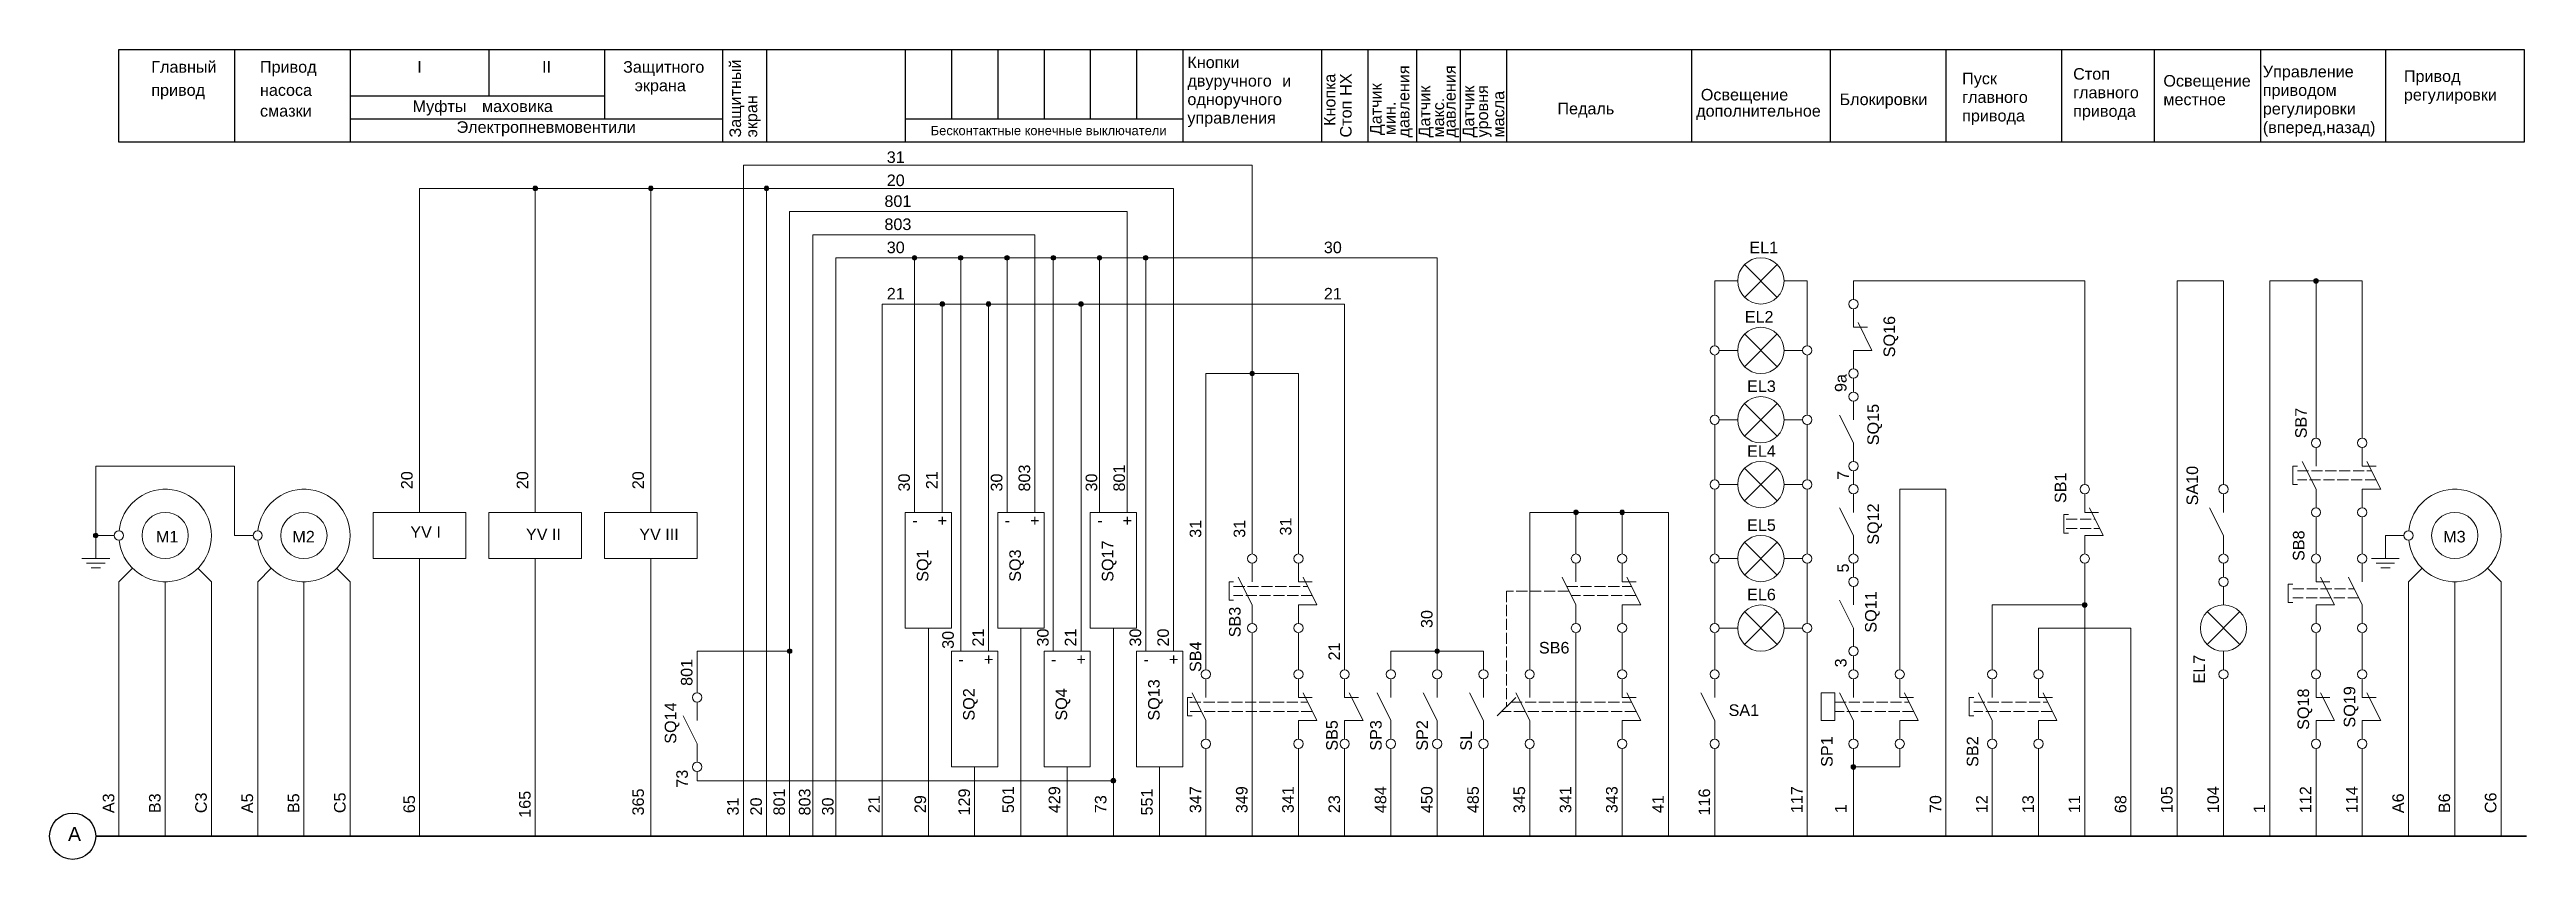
# Model space of a CAD drawing. Header units: millimetres. Extents: x 598 to 4132, y 1883 to 3415.
# Drawn here: x 2222 to 2758, y 2297 to 2472 of the extents above; entities that cross this region are included whole.
import ezdxf

# ---------------------------------------------------------------- set-up
doc = ezdxf.new("R2010")
doc.units = ezdxf.units.MM
doc.linetypes.add('ACAD_ISO02W100', pattern=[15, 12, -3])
doc.layers.get('0').update_dxf_attribs({"lineweight": 20})
doc.styles.get("Standard").update_dxf_attribs({"font": 'arial.ttf'})

msp = doc.modelspace()

# ---------------------------------------------------------------- texts
at = {"lineweight": 30}
for s, height, p in [('Главный ', 2.5, (2244, 2467)), ('Привод', 2.5, (2267.5, 2467)), ('I', 2.5, (2301.5, 2467)), ('II', 2.5, (2328.5, 2467)), ('Защитного', 2.5, (2346, 2467)), ('Кнопки ', 2.5, (2468, 2468)), ('привод', 2.5, (2244, 2462)), ('насоса', 2.5, (2267.5, 2462)), ('экрана', 2.5, (2348.5, 2463)), ('двуручного', 2.5, (2468, 2464)), ('и', 2.5, (2488.5, 2464)), ('Освещение', 2.5, (2579, 2461)), ('Пуск', 2.5, (2635.5, 2464.5)), ('Стоп', 2.5, (2659.5, 2465.5)), ('главного', 2.5, (2659.5, 2461.48)), ('Освещение', 2.5, (2679, 2464)), ('Управление', 2.5, (2700.5, 2466)), ('приводом', 2.5, (2700.5, 2461.98)), ('Привод', 2.5, (2731, 2465)), ('смазки', 2.5, (2267.5, 2457.5)), ('Муфты', 2.5, (2300.5, 2458.5)), ('маховика', 2.5, (2315.5, 2458.5)), ('управления', 2.5, (2468, 2456)), ('одноручного', 2.5, (2468, 2460)), ('Педаль', 2.5, (2548, 2458)), ('дополнительное', 2.5, (2578, 2457.5)), ('Блокировки', 2.5, (2609, 2460)), ('главного', 2.5, (2635.5, 2460.48)), ('привода', 2.5, (2635.5, 2456.47)), ('привода', 2.5, (2659.5, 2457.47)), ('местное', 2.5, (2679, 2459.98)), ('регулировки', 2.5, (2700.5, 2457.97)), ('регулировки', 2.5, (2731, 2460.98)), ('Электропневмовентили', 2.5, (2310, 2454)), ('Бесконтактные конечные выключатели', 2, (2412.5, 2453.5)), ('(вперед,назад)', 2.5, (2700.5, 2453.95))]:
    msp.add_text(s, height=height, dxfattribs=at).set_placement(p)
for s, p in [('Защитный ', (2371.5, 2453)), ('Датчик ', (2510, 2453.5)), ('давления', (2516, 2453)), ('Датчик ', (2520.5, 2453)), ('давления', (2526, 2453)), ('Датчик ', (2530, 2453)), ('уровня', (2533, 2453)), ('экран', (2375, 2453)), ('мин.', (2513, 2453.5)), ('макс.', (2523.5, 2453)), ('масла', (2536.5, 2453))]:
    msp.add_text(s, height=2.5, rotation=90, dxfattribs=at).set_placement(p)
for s, p in [('Кнопка', (2500, 2455.5)), ('НХ', (2503.5, 2462)), ('Стоп', (2503.5, 2453)), ('SQ16', (2621, 2405.5)), ('9a', (2610.5, 2398)), ('SQ15', (2617.5, 2386.5)), ('SB7', (2710, 2388)), ('20', (2300.5, 2377)), ('20', (2325.5, 2377)), ('20', (2350.5, 2377)), ('30', (2408, 2376.5)), ('21', (2414, 2377)), ('30', (2428, 2376.5)), ('803', (2434, 2376.5)), ('30', (2448.5, 2376.5)), ('801', (2454.5, 2376.5)), ('7', (2611, 2379)), ('SB1', (2658, 2374)), ('SA10', (2686.5, 2373.5)), ('SQ12', (2617.5, 2365)), ('31', (2471, 2366.5)), ('31', (2480.5, 2366.5)), ('31', (2490.5, 2367)), ('SB8', (2709.5, 2361.5)), ('SQ1', (2412, 2357)), ('SQ3', (2432, 2357)), ('SQ17', (2452, 2357)), ('5', (2611, 2359)), ('SB3', (2479.5, 2345)), ('SQ11', (2617, 2346)), ('30', (2417.5, 2342.5)), ('21', (2424, 2343)), ('30', (2438, 2343)), ('21', (2444, 2343)), ('30', (2458, 2343)), ('20', (2464, 2343)), ('30', (2521, 2347)), ('801', (2361, 2334.5)), ('SB4', (2471, 2337.5)), ('21', (2501, 2340)), ('3', (2610.5, 2338.5)), ('EL7', (2688, 2335)), ('SQ13', (2462, 2327)), ('SQ14', (2357.5, 2322)), ('SQ2', (2422, 2327)), ('SQ4', (2442, 2327)), ('SQ18', (2710.5, 2325)), ('SQ19', (2720.5, 2325.5)), ('SB5', (2500.5, 2320.5)), ('SP3', (2510, 2320.5)), ('SP2', (2520, 2320.5)), ('SL', (2529.5, 2320.5)), ('SP1', (2607.5, 2317)), ('SB2', (2639, 2317)), ('73', (2360, 2312.5)), ('A3', (2236, 2307)), ('B3', (2246, 2307)), ('C3', (2256, 2307)), ('A5', (2266, 2307)), ('B5', (2276, 2307)), ('C5', (2286, 2307)), ('65', (2301, 2307)), ('165', (2326, 2306)), ('365', (2350.5, 2306.5)), ('31', (2371, 2306.5)), ('20', (2376, 2306.5)), ('801', (2381, 2306.5)), ('803', (2386.5, 2306.5)), ('30', (2391.5, 2306.5)), ('21', (2401.5, 2307)), ('29', (2411.5, 2307)), ('129', (2421, 2306.5)), ('501', (2430.5, 2307)), ('429', (2440.5, 2307)), ('73', (2450.5, 2307)), ('551', (2460.5, 2306.5)), ('347', (2471, 2307)), ('349', (2481, 2307)), ('341', (2491, 2307)), ('23', (2501, 2307)), ('484', (2511, 2307)), ('450', (2521, 2307)), ('485', (2531, 2307)), ('345', (2541, 2307)), ('341', (2551, 2307)), ('343', (2561, 2307)), ('41', (2571, 2307)), ('116', (2581, 2306.5)), ('117', (2601, 2307)), ('1', (2610.5, 2307)), ('70', (2631, 2307)), ('12', (2641, 2307)), ('13', (2651, 2307)), ('11', (2661, 2307)), ('68', (2671, 2307)), ('105', (2681, 2307)), ('104', (2691, 2307)), ('1', (2701, 2307)), ('112', (2711, 2307)), ('114', (2721, 2307)), ('A6', (2731, 2307)), ('B6', (2741, 2307)), ('C6', (2751, 2307))]:
    msp.add_text(s, height=2.5, rotation=90).set_placement(p)
for s, height, p in [('31', 2.5, (2403, 2447.5)), ('20', 2.5, (2403, 2442.5)), ('801', 2.5, (2402.5, 2438)), ('803', 2.5, (2402.5, 2433)), ('30', 2.5, (2403, 2428)), ('30', 2.5, (2497.5, 2428)), ('EL1', 2.5, (2589.5, 2428)), ('21', 2.5, (2403, 2418)), ('21', 2.5, (2497.5, 2418)), ('EL2', 2.5, (2588.5, 2413)), ('EL3', 2.5, (2589, 2398)), ('EL4', 2.5, (2589, 2384)), ('M1', 2.5, (2245, 2365.5)), ('M2', 2.5, (2274.5, 2365.5)), ('YV I', 2.5, (2300, 2366.5)), ('YV II', 2.5, (2325, 2366)), ('YV III', 2.5, (2349.5, 2366)), ('-', 2.5, (2408.5, 2369)), ('+', 2.5, (2414, 2369)), ('-', 2.5, (2428.5, 2369)), ('+', 2.5, (2434, 2369)), ('-', 2.5, (2448.5, 2369)), ('+', 2.5, (2454, 2369)), ('EL5', 2.5, (2589, 2368)), ('M3', 2.5, (2739.5, 2365.5)), ('EL6', 2.5, (2589, 2353)), ('+', 2.5, (2424, 2339)), ('+', 2.5, (2444, 2339)), ('+', 2.5, (2464, 2339)), ('SB6', 2.5, (2544, 2341.5)), ('-', 2.5, (2418.5, 2339)), ('-', 2.5, (2438.5, 2339)), ('-', 2.5, (2458.5, 2339)), ('SA1', 2.5, (2585, 2328)), ('A', 3, (2226, 2301))]:
    msp.add_text(s, height=height).set_placement(p)

# ---------------------------------------------------------------- hatches: boundary and pattern name
h = msp.add_hatch(color=256)
h.dxf.hatch_style = 1
h.paths.add_polyline_path([(2327.5, 2442, 1), (2326.5, 2442, 1)])
h = msp.add_hatch(color=256)
h.dxf.hatch_style = 1
h.paths.add_polyline_path([(2352.5, 2442, 1), (2351.5, 2442, 1)])
h = msp.add_hatch(color=256)
h.dxf.hatch_style = 1
h.paths.add_polyline_path([(2377.5, 2442, 1), (2376.5, 2442, 1)])
h = msp.add_hatch(color=256)
h.dxf.hatch_style = 1
h.paths.add_polyline_path([(2409.5, 2427, 1), (2408.5, 2427, 1)])
h = msp.add_hatch(color=256)
h.dxf.hatch_style = 1
h.paths.add_polyline_path([(2419.5, 2427, 1), (2418.5, 2427, 1)])
h = msp.add_hatch(color=256)
h.dxf.hatch_style = 1
h.paths.add_polyline_path([(2429.5, 2427, 1), (2428.5, 2427, 1)])
h = msp.add_hatch(color=256)
h.dxf.hatch_style = 1
h.paths.add_polyline_path([(2439.5, 2427, 1), (2438.5, 2427, 1)])
h = msp.add_hatch(color=256)
h.dxf.hatch_style = 1
h.paths.add_polyline_path([(2449.5, 2427, 1), (2448.5, 2427, 1)])
h = msp.add_hatch(color=256)
h.dxf.hatch_style = 1
h.paths.add_polyline_path([(2459.5, 2427, 1), (2458.5, 2427, 1)])
h = msp.add_hatch(color=256)
h.dxf.hatch_style = 1
h.paths.add_polyline_path([(2712.5, 2422, 1), (2711.5, 2422, 1)])
h = msp.add_hatch(color=256)
h.dxf.hatch_style = 1
h.paths.add_polyline_path([(2415.5, 2417, 1), (2414.5, 2417, 1)])
h = msp.add_hatch(color=256)
h.dxf.hatch_style = 1
h.paths.add_polyline_path([(2425.5, 2417, 1), (2424.5, 2417, 1)])
h = msp.add_hatch(color=256)
h.dxf.hatch_style = 1
h.paths.add_polyline_path([(2445.5, 2417, 1), (2444.5, 2417, 1)])
h = msp.add_hatch(color=256)
h.dxf.hatch_style = 1
h.paths.add_polyline_path([(2482.5, 2402, 1), (2481.5, 2402, 1)])
h = msp.add_hatch(color=256)
h.dxf.hatch_style = 1
h.paths.add_polyline_path([(2552.5, 2372, 1), (2551.5, 2372, 1)])
h = msp.add_hatch(color=256)
h.dxf.hatch_style = 1
h.paths.add_polyline_path([(2562.5, 2372, 1), (2561.5, 2372, 1)])
h = msp.add_hatch(color=256)
h.dxf.hatch_style = 1
h.paths.add_polyline_path([(2232.5, 2367, 1), (2231.5, 2367, 1)])
h = msp.add_hatch(color=256)
h.dxf.hatch_style = 1
h.paths.add_polyline_path([(2662.5, 2352, 1), (2661.5, 2352, 1)])
h = msp.add_hatch(color=256)
h.dxf.hatch_style = 1
h.paths.add_polyline_path([(2382.5, 2342, 1), (2381.5, 2342, 1)])
h = msp.add_hatch(color=256)
h.dxf.hatch_style = 1
h.paths.add_polyline_path([(2522.5, 2342, 1), (2521.5, 2342, 1)])
h = msp.add_hatch(color=256)
h.dxf.hatch_style = 1
h.paths.add_polyline_path([(2452.5, 2314, 1), (2451.5, 2314, 1)])
h = msp.add_hatch(color=256)
h.dxf.hatch_style = 1
h.paths.add_polyline_path([(2612.5, 2317, 1), (2611.5, 2317, 1)])

# ---------------------------------------------------------------- linework, layer by layer
at = {"lineweight": 30}
for p, q in [((2262, 2472), (2262, 2452)), ((2287, 2472), (2287, 2452)), ((2317, 2472), (2317, 2462)), ((2342, 2472), (2342, 2457)), ((2367.5, 2472), (2367.5, 2452)), ((2377, 2472), (2377, 2452)), ((2407, 2472), (2407, 2452)), ((2417, 2472), (2417, 2457)), ((2427, 2472), (2427, 2457)), ((2437, 2472), (2437, 2457)), ((2447, 2472), (2447, 2457)), ((2457, 2472), (2457, 2457)), ((2467, 2472), (2467, 2452)), ((2497, 2472), (2497, 2452)), ((2507, 2472), (2507, 2452)), ((2517.5, 2472), (2517.5, 2452)), ((2527, 2472), (2527, 2452)), ((2537, 2472), (2537, 2452)), ((2577, 2472), (2577, 2452)), ((2607, 2472), (2607, 2452)), ((2632, 2472), (2632, 2452)), ((2657, 2472), (2657, 2452)), ((2677, 2472), (2677, 2452)), ((2700, 2472), (2700, 2452)), ((2727, 2472), (2727, 2452)), ((2287, 2462), (2342, 2462)), ((2287, 2457), (2367.5, 2457)), ((2407, 2457), (2467, 2457))]:
    msp.add_line(p, q, dxfattribs=at)
for p, q in [((2377, 2442), (2302, 2442)), ((2302, 2442), (2302, 2372)), ((2327, 2442), (2327, 2372)), ((2352, 2442), (2352, 2372)), ((2482, 2447), (2372, 2447)), ((2372, 2447), (2372, 2302)), ((2465, 2442), (2377, 2442)), ((2377, 2442), (2377, 2302)), ((2465, 2342), (2465, 2442)), ((2482, 2402), (2482, 2447)), ((2455, 2437), (2382, 2437)), ((2382, 2437), (2382, 2302)), ((2455, 2372), (2455, 2437)), ((2435, 2432), (2387, 2432)), ((2387, 2432), (2387, 2302)), ((2435, 2372), (2435, 2432)), ((2522, 2427), (2392, 2427)), ((2392, 2427), (2392, 2302)), ((2409, 2372), (2409, 2427)), ((2419, 2342), (2419, 2427)), ((2429, 2372), (2429, 2427)), ((2439, 2342), (2439, 2427)), ((2449, 2372), (2449, 2427)), ((2459, 2342), (2459, 2427)), ((2522, 2427), (2522, 2342)), ((2582, 2422), (2587, 2422)), ((2582, 2422), (2582, 2408)), ((2588.46, 2425.54), (2595.54, 2418.46)), ((2595.54, 2425.54), (2588.46, 2418.46)), ((2597, 2422), (2602, 2422)), ((2602, 2422), (2602, 2408)), ((2612, 2422), (2612, 2418)), ((2612, 2422), (2662, 2422)), ((2662, 2422), (2662, 2378)), ((2692, 2422), (2682, 2422)), ((2682, 2422), (2682, 2302)), ((2692, 2378), (2692, 2422)), ((2702, 2302), (2702, 2422)), ((2702, 2422), (2722, 2422)), ((2712, 2388), (2712, 2422)), ((2722, 2422), (2722, 2388)), ((2502, 2417), (2402, 2417)), ((2402, 2417), (2402, 2302)), ((2415, 2372), (2415, 2417)), ((2425, 2342), (2425, 2417)), ((2445, 2342), (2445, 2417)), ((2502, 2338), (2502, 2417)), ((2612, 2416), (2612, 2412)), ((2588.46, 2410.54), (2595.54, 2403.46)), ((2595.54, 2410.54), (2588.46, 2403.46)), ((2612, 2412), (2615, 2412)), ((2616, 2407), (2613, 2413)), ((2582, 2406), (2582, 2393)), ((2583, 2407), (2587, 2407)), ((2597, 2407), (2601, 2407)), ((2602, 2406), (2602, 2393)), ((2612, 2403), (2612, 2407)), ((2612, 2407), (2616, 2407)), ((2472, 2338), (2472, 2402)), ((2492, 2402), (2472, 2402)), ((2482, 2363), (2482, 2402)), ((2492, 2363), (2492, 2402)), ((2612, 2401), (2612, 2398)), ((2588.46, 2395.54), (2595.54, 2388.46)), ((2595.54, 2395.54), (2588.46, 2388.46)), ((2612, 2396), (2612, 2392)), ((2582, 2391), (2582, 2379)), ((2583, 2392), (2587, 2392)), ((2597, 2392), (2601, 2392)), ((2602, 2391), (2602, 2379)), ((2612, 2387), (2609, 2393)), ((2612, 2383), (2612, 2387)), ((2712, 2377), (2709, 2383)), ((2712, 2386), (2712, 2382)), ((2722, 2386), (2722, 2382)), ((2726, 2377), (2723, 2383)), ((2262, 2382), (2232, 2382)), ((2232, 2382), (2232, 2362)), ((2262, 2367), (2262, 2382)), ((2583, 2378), (2587, 2378)), ((2588.46, 2381.54), (2595.54, 2374.46)), ((2595.54, 2381.54), (2588.46, 2374.46)), ((2597, 2378), (2601, 2378)), ((2612, 2381), (2612, 2378)), ((2708, 2382), (2707, 2382)), ((2707, 2382), (2707, 2378)), ((2707, 2378), (2708, 2378)), ((2722, 2382), (2725, 2382)), ((2582, 2377), (2582, 2363)), ((2602, 2377), (2602, 2363)), ((2612, 2367), (2609, 2373)), ((2612, 2376), (2612, 2372)), ((2622, 2338), (2622, 2377)), ((2622, 2377), (2632, 2377)), ((2632, 2377), (2632, 2302)), ((2662, 2376), (2662, 2372)), ((2666, 2367), (2663, 2373)), ((2692, 2367), (2689, 2373)), ((2692, 2376), (2692, 2372)), ((2712, 2373), (2712, 2377)), ((2722, 2373), (2722, 2377)), ((2722, 2377), (2726, 2377)), ((2232, 2367), (2236, 2367)), ((2262, 2367), (2266, 2367)), ((2542, 2338), (2542, 2372)), ((2542, 2372), (2572, 2372)), ((2552, 2372), (2552, 2363)), ((2562, 2372), (2562, 2363)), ((2572, 2372), (2572, 2302)), ((2612, 2363), (2612, 2367)), ((2658.5, 2371.5), (2657.5, 2371.5)), ((2657.5, 2371.5), (2657.5, 2367.5)), ((2657.5, 2367.5), (2658.5, 2367.5)), ((2662, 2372), (2665, 2372)), ((2662, 2363), (2662, 2367)), ((2662, 2367), (2666, 2367)), ((2692, 2363), (2692, 2367)), ((2712, 2371), (2712, 2363)), ((2722, 2371), (2722, 2363)), ((2727, 2367), (2731, 2367)), ((2727, 2367), (2727, 2362)), ((2229, 2362), (2235, 2362)), ((2302, 2362), (2302, 2302)), ((2327, 2362), (2327, 2302)), ((2352, 2362), (2352, 2302)), ((2583, 2362), (2587, 2362)), ((2588.46, 2365.54), (2595.54, 2358.46)), ((2595.54, 2365.54), (2588.46, 2358.46)), ((2597, 2362), (2601, 2362)), ((2724, 2362), (2730, 2362)), ((2230, 2361), (2234, 2361)), ((2231, 2360), (2233, 2360)), ((2237, 2357), (2239.93, 2359.93)), ((2237, 2357), (2237, 2302)), ((2247, 2357), (2247, 2302)), ((2254.07, 2359.93), (2257, 2357)), ((2257, 2357), (2257, 2302)), ((2267, 2357), (2269.93, 2359.93)), ((2267, 2357), (2267, 2302)), ((2277, 2357), (2277, 2302)), ((2284.07, 2359.93), (2287, 2357)), ((2287, 2357), (2287, 2302)), ((2478, 2357), (2477, 2357)), ((2477, 2357), (2477, 2353)), ((2482, 2352), (2479, 2358)), ((2482, 2361), (2482, 2357)), ((2492, 2361), (2492, 2357)), ((2492, 2357), (2495, 2357)), ((2496, 2352), (2493, 2358)), ((2552, 2352), (2549, 2358)), ((2552, 2361), (2552, 2357)), ((2562, 2361), (2562, 2357)), ((2562, 2357), (2565, 2357)), ((2566, 2352), (2563, 2358)), ((2582, 2361), (2582, 2348)), ((2602, 2361), (2602, 2348)), ((2612, 2361), (2612, 2358)), ((2662, 2361), (2662, 2302)), ((2692, 2361), (2692, 2358)), ((2707, 2356.5), (2706, 2356.5)), ((2706, 2356.5), (2706, 2352.5)), ((2712, 2361), (2712, 2357)), ((2712, 2357), (2715, 2357)), ((2716, 2352), (2713, 2358)), ((2722, 2352), (2719, 2358)), ((2722, 2361), (2722, 2357)), ((2725, 2361), (2729, 2361)), ((2726, 2360), (2728, 2360)), ((2732, 2357), (2734.93, 2359.93)), ((2732, 2357), (2732, 2302)), ((2742, 2357), (2742, 2302)), ((2749.07, 2359.93), (2752, 2357)), ((2752, 2357), (2752, 2302)), ((2477, 2353), (2478, 2353)), ((2482, 2348), (2482, 2352)), ((2492, 2348), (2492, 2352)), ((2492, 2352), (2496, 2352)), ((2552, 2348), (2552, 2352)), ((2562, 2348), (2562, 2352)), ((2562, 2352), (2566, 2352)), ((2612, 2347), (2609, 2353)), ((2612, 2356), (2612, 2352)), ((2642, 2338), (2642, 2352)), ((2642, 2352), (2662, 2352)), ((2692, 2356), (2692, 2352)), ((2706, 2352.5), (2707, 2352.5)), ((2712, 2348), (2712, 2352)), ((2712, 2352), (2716, 2352)), ((2722, 2348), (2722, 2352)), ((2412, 2347), (2412, 2302)), ((2432, 2347), (2432, 2302)), ((2452, 2302), (2452, 2347)), ((2482, 2346), (2482, 2302)), ((2492, 2346), (2492, 2338)), ((2552, 2346), (2552, 2302)), ((2562, 2346), (2562, 2338)), ((2582, 2338), (2582, 2346)), ((2583, 2347), (2587, 2347)), ((2588.46, 2350.54), (2595.54, 2343.46)), ((2595.54, 2350.54), (2588.46, 2343.46)), ((2597, 2347), (2601, 2347)), ((2602, 2346), (2602, 2302)), ((2612, 2343), (2612, 2347)), ((2652, 2338), (2652, 2347)), ((2652, 2347), (2672, 2347)), ((2672, 2347), (2672, 2302)), ((2688.46, 2350.54), (2695.54, 2343.46)), ((2695.54, 2350.54), (2688.46, 2343.46)), ((2712, 2346), (2712, 2338)), ((2722, 2346), (2722, 2338)), ((2362, 2333), (2362, 2342)), ((2362, 2342), (2382, 2342)), ((2517, 2342), (2512, 2342)), ((2512, 2342), (2512, 2338)), ((2517, 2342), (2522, 2342)), ((2522, 2342), (2522, 2338)), ((2522, 2342), (2532, 2342)), ((2532, 2342), (2532, 2338)), ((2612, 2341), (2612, 2338)), ((2692, 2342), (2692, 2338)), ((2472, 2336), (2472, 2332)), ((2492, 2336), (2492, 2332)), ((2502, 2336), (2502, 2332)), ((2512, 2336), (2512, 2332)), ((2522, 2336), (2522, 2332)), ((2532, 2336), (2532, 2332)), ((2542, 2336), (2542, 2332)), ((2562, 2336), (2562, 2332)), ((2582, 2336), (2582, 2332)), ((2612, 2336), (2612, 2332)), ((2622, 2336), (2622, 2332)), ((2642, 2336), (2642, 2332)), ((2652, 2336), (2652, 2332)), ((2692, 2336), (2692, 2302)), ((2712, 2336), (2712, 2332)), ((2722, 2336), (2722, 2332)), ((2362, 2331), (2362, 2327)), ((2469, 2332), (2468, 2332)), ((2468, 2332), (2468, 2328)), ((2472, 2327), (2469, 2333)), ((2492, 2332), (2495, 2332)), ((2496, 2327), (2493, 2333)), ((2502, 2332), (2505, 2332)), ((2506, 2327), (2503, 2333)), ((2512, 2327), (2509, 2333)), ((2522, 2327), (2519, 2333)), ((2532, 2327), (2529, 2333)), ((2539, 2332), (2535, 2328)), ((2542, 2327), (2539, 2333)), ((2562, 2332), (2565, 2332)), ((2566, 2327), (2563, 2333)), ((2582, 2327), (2579, 2333)), ((2612, 2327), (2609, 2333)), ((2622, 2332), (2625, 2332)), ((2626, 2327), (2623, 2333)), ((2638, 2332), (2637, 2332)), ((2637, 2332), (2637, 2328)), ((2642, 2327), (2639, 2333)), ((2652, 2332), (2655, 2332)), ((2656, 2327), (2653, 2333)), ((2712, 2332), (2715, 2332)), ((2716, 2327), (2713, 2333)), ((2722, 2332), (2725, 2332)), ((2726, 2327), (2723, 2333)), ((2362, 2322), (2359, 2328)), ((2468, 2328), (2469, 2328)), ((2472, 2323), (2472, 2327)), ((2492, 2323), (2492, 2327)), ((2492, 2327), (2496, 2327)), ((2502, 2323), (2502, 2327)), ((2502, 2327), (2506, 2327)), ((2512, 2323), (2512, 2327)), ((2522, 2323), (2522, 2327)), ((2532, 2323), (2532, 2327)), ((2542, 2323), (2542, 2327)), ((2562, 2323), (2562, 2327)), ((2562, 2327), (2566, 2327)), ((2582, 2323), (2582, 2327)), ((2612, 2323), (2612, 2327)), ((2622, 2323), (2622, 2327)), ((2622, 2327), (2626, 2327)), ((2637, 2328), (2638, 2328)), ((2642, 2323), (2642, 2327)), ((2652, 2323), (2652, 2327)), ((2652, 2327), (2656, 2327)), ((2712, 2323), (2712, 2327)), ((2712, 2327), (2716, 2327)), ((2722, 2323), (2722, 2327)), ((2722, 2327), (2726, 2327)), ((2362, 2318), (2362, 2322)), ((2472, 2321), (2472, 2302)), ((2492, 2321), (2492, 2302)), ((2502, 2321), (2502, 2302)), ((2512, 2321), (2512, 2302)), ((2522, 2321), (2522, 2302)), ((2532, 2321), (2532, 2302)), ((2542, 2321), (2542, 2302)), ((2562, 2321), (2562, 2302)), ((2582, 2321), (2582, 2302)), ((2612, 2321), (2612, 2302)), ((2622, 2317), (2622, 2321)), ((2642, 2321), (2642, 2302)), ((2652, 2321), (2652, 2302)), ((2712, 2321), (2712, 2302)), ((2722, 2321), (2722, 2302)), ((2362, 2314), (2362, 2316)), ((2452, 2314), (2362, 2314)), ((2422, 2317), (2422, 2302)), ((2442, 2317), (2442, 2302)), ((2462, 2317), (2462, 2302)), ((2612, 2317), (2622, 2317))]:
    msp.add_line(p, q)
at = {"linetype": 'ACAD_ISO02W100', "ltscale": 0.2}
for p, q in [((2658, 2370.5), (2664.25, 2370.5)), ((2658, 2368.5), (2665.25, 2368.5)), ((2550.5, 2355), (2537, 2355)), ((2537, 2355), (2537, 2330))]:
    msp.add_line(p, q, dxfattribs=at)
at = {"lineweight": 35}
msp.add_line((2232, 2302), (2757.5, 2302), dxfattribs=at)
at = {"lineweight": 30}
msp.add_lwpolyline([(2237, 2472), (2757, 2472), (2757, 2452), (2237, 2452)], close=True, dxfattribs=at)
at = {"linetype": 'ACAD_ISO02W100', "ltscale": 0.2}
for points in [[(2708, 2381), (2724, 2381)], [(2725, 2379), (2708, 2379)], [(2478, 2356), (2494, 2356)], [(2495, 2354), (2478, 2354)], [(2550, 2356), (2564, 2356)], [(2565, 2354), (2551, 2354)], [(2707, 2355.5), (2720.25, 2355.5)], [(2721.25, 2353.5), (2707, 2353.5)], [(2468.5, 2331), (2494, 2331)], [(2538, 2331), (2564, 2331)], [(2608, 2331), (2624, 2331)], [(2638, 2331), (2654, 2331)], [(2495, 2329), (2468.5, 2329)], [(2565, 2329), (2536, 2329)], [(2625, 2329), (2608, 2329)], [(2655, 2329), (2638, 2329)]]:
    msp.add_lwpolyline(points, dxfattribs=at)
for points in [[(2312, 2372), (2292, 2372), (2292, 2362), (2312, 2362)], [(2337, 2372), (2317, 2372), (2317, 2362), (2337, 2362)], [(2362, 2372), (2342, 2372), (2342, 2362), (2362, 2362)], [(2407, 2372), (2417, 2372), (2417, 2347), (2407, 2347)], [(2427, 2372), (2437, 2372), (2437, 2347), (2427, 2347)], [(2447, 2372), (2457, 2372), (2457, 2347), (2447, 2347)], [(2417, 2342), (2427, 2342), (2427, 2317), (2417, 2317)], [(2437, 2342), (2447, 2342), (2447, 2317), (2437, 2317)], [(2457, 2342), (2467, 2342), (2467, 2317), (2457, 2317)], [(2605, 2333), (2608, 2333), (2608, 2327), (2605, 2327)]]:
    msp.add_lwpolyline(points, close=True)
for centre, radius in [((2327, 2442), 0.5), ((2352, 2442), 0.5), ((2377, 2442), 0.5), ((2409, 2427), 0.5), ((2419, 2427), 0.5), ((2429, 2427), 0.5), ((2439, 2427), 0.5), ((2449, 2427), 0.5), ((2459, 2427), 0.5), ((2592, 2422), 5), ((2712, 2422), 0.5), ((2415, 2417), 0.5), ((2425, 2417), 0.5), ((2445, 2417), 0.5), ((2612, 2417), 1), ((2592, 2407), 5), ((2582, 2407), 1), ((2602, 2407), 1), ((2482, 2402), 0.5), ((2612, 2402), 1), ((2592, 2392), 5), ((2612, 2397), 1), ((2582, 2392), 1), ((2602, 2392), 1), ((2592, 2378), 5), ((2612, 2382), 1), ((2712, 2387), 1), ((2722, 2387), 1), ((2582, 2378), 1), ((2602, 2378), 1), ((2612, 2377), 1), ((2662, 2377), 1), ((2692, 2377), 1), ((2552, 2372), 0.5), ((2562, 2372), 0.5), ((2712, 2372), 1), ((2722, 2372), 1), ((2232, 2367), 0.5), ((2237, 2367), 1), ((2247, 2367), 5), ((2267, 2367), 1), ((2277, 2367), 5), ((2592, 2362), 5), ((2732, 2367), 1), ((2742, 2367), 5), ((2482, 2362), 1), ((2492, 2362), 1), ((2552, 2362), 1), ((2562, 2362), 1), ((2582, 2362), 1), ((2602, 2362), 1), ((2612, 2362), 1), ((2662, 2362), 1), ((2692, 2362), 1), ((2712, 2362), 1), ((2722, 2362), 1), ((2612, 2357), 1), ((2692, 2357), 1), ((2592, 2347), 5), ((2662, 2352), 0.5), ((2692, 2347), 5), ((2482, 2347), 1), ((2492, 2347), 1), ((2552, 2347), 1), ((2562, 2347), 1), ((2582, 2347), 1), ((2602, 2347), 1), ((2712, 2347), 1), ((2722, 2347), 1), ((2382, 2342), 0.5), ((2522, 2342), 0.5), ((2612, 2342), 1), ((2472, 2337), 1), ((2492, 2337), 1), ((2502, 2337), 1), ((2512, 2337), 1), ((2522, 2337), 1), ((2532, 2337), 1), ((2542, 2337), 1), ((2562, 2337), 1), ((2582, 2337), 1), ((2612, 2337), 1), ((2622, 2337), 1), ((2642, 2337), 1), ((2652, 2337), 1), ((2692, 2337), 1), ((2712, 2337), 1), ((2722, 2337), 1), ((2362, 2332), 1), ((2472, 2322), 1), ((2492, 2322), 1), ((2502, 2322), 1), ((2512, 2322), 1), ((2522, 2322), 1), ((2532, 2322), 1), ((2542, 2322), 1), ((2562, 2322), 1), ((2582, 2322), 1), ((2612, 2322), 1), ((2622, 2322), 1), ((2642, 2322), 1), ((2652, 2322), 1), ((2712, 2322), 1), ((2722, 2322), 1), ((2362, 2317), 1), ((2452, 2314), 0.5), ((2612, 2317), 0.5)]:
    msp.add_circle(centre, radius)
at = {"lineweight": 30}
msp.add_circle((2227, 2302), 5, dxfattribs=at)
for centre in [(2247, 2367), (2277, 2367), (2742, 2367)]:
    msp.add_arc(centre, 10, 185.732, 174.268)

msp.set_redraw_order([(e.dxf.handle, doc.entitydb.next_handle()) for e in msp.query("TEXT MTEXT ATTDEF DIMENSION ARC_DIMENSION")])  # texts and dimensions are drawn at this point

doc.saveas('drawing.dxf')
